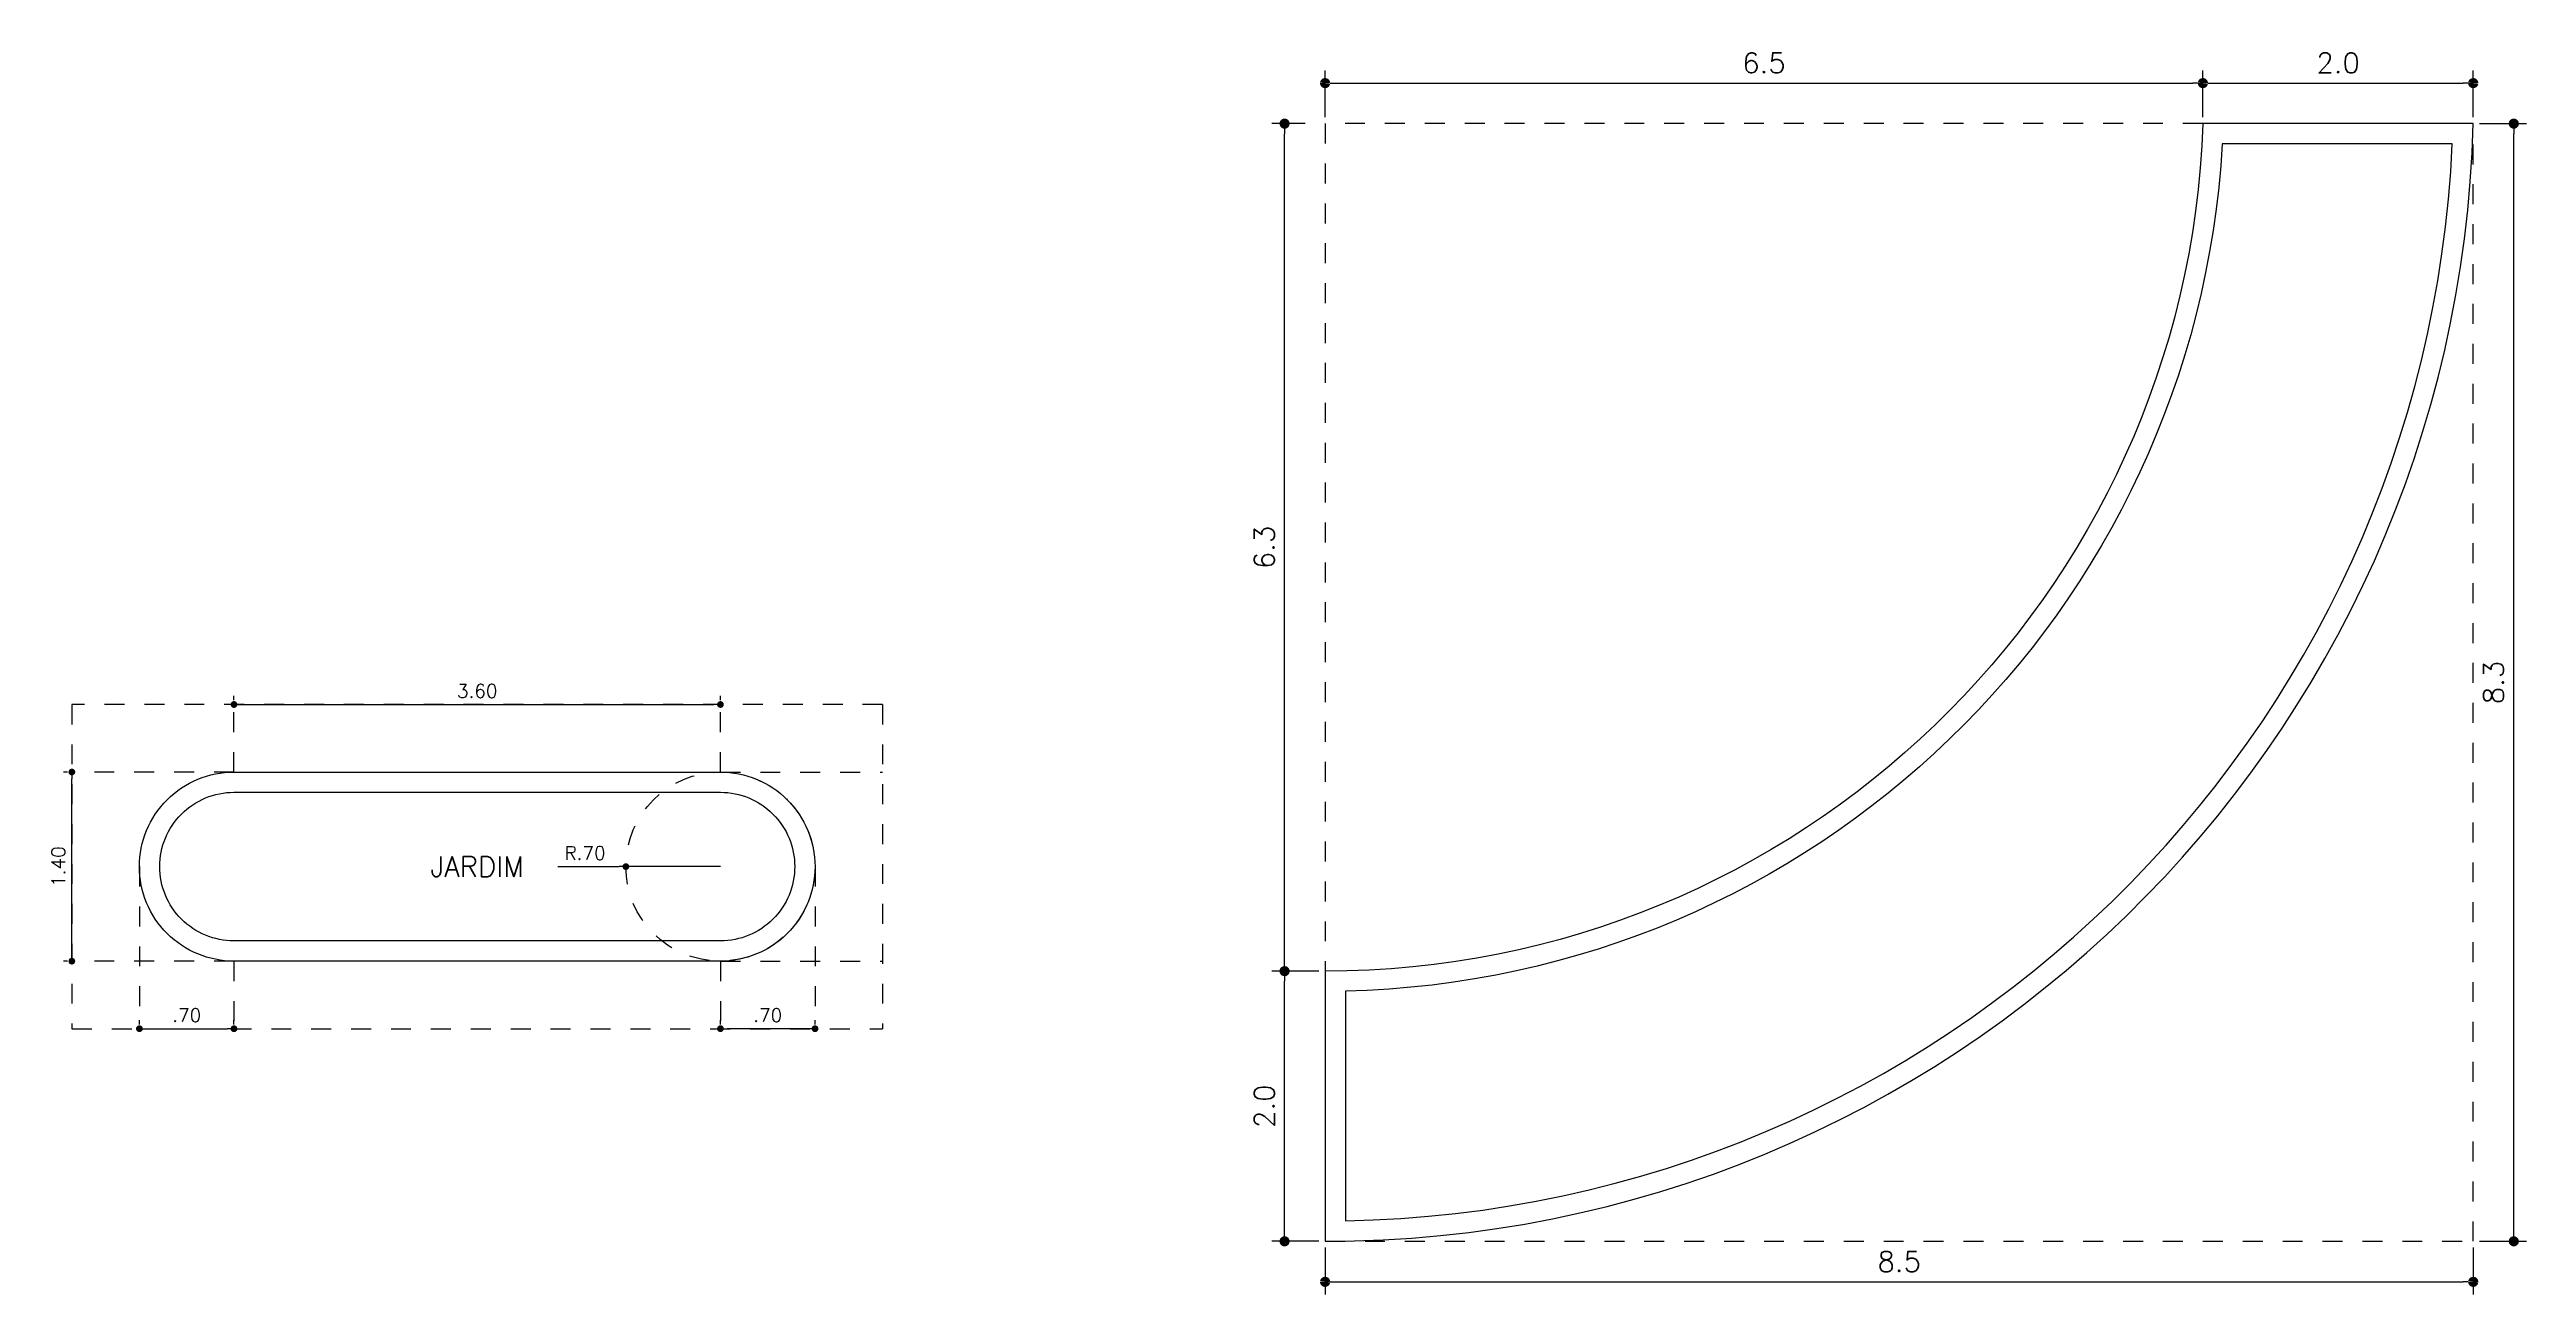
# Model space of a CAD drawing. Extents: x 387222 to 388513, y 9633222 to 9634061.
# Drawn here: x 387701.71 to 387720.04, y 9633426.03 to 9633435.24 of the extents above; entities that cross this region are included whole.
import ezdxf

# ---------------------------------------------------------------- set-up
doc = ezdxf.new("R2010")
doc.units = 0
doc.header["$LTSCALE"] = 0.049213
doc.header["$PDSIZE"] = -2.5
doc.linetypes.add('ACAD_PROJEÇÃO', pattern=[0.2, 0.1, -0.1])
doc.layers.get('Defpoints').update_dxf_attribs({"color": 8})
for name, color, linetype in [('AI-Cotas', 12, 'Continuous'), ('AI-Texto', 2, 'Continuous'), ('MEIO-FIO', 3, 'Continuous'), ('PROJEÇÃO', 8, 'ACAD_PROJEÇÃO')]:
    doc.layers.add(name, color=color, linetype=linetype)
doc.styles.add('RS50', font='romans.shx', dxfattribs={"height": 0.1})
doc.styles.add('RS75', font='romans.shx', dxfattribs={"height": 0.15})
doc.dimstyles.new('Cota 50', dxfattribs={"dimscale": 0.05, "dimtxt": 0.1, "dimasz": 1, "dimexe": 1.25, "dimexo": 0.625, "dimgap": 1, "dimtad": 1, "dimzin": 4, "dimdsep": 46, "dimtxsty": 'RS50', "dimblk": 'DOT', "dimcen": 0.1, "dimclrd": 12, "dimclre": 12, "dimclrt": 2, "dimadec": 0, "dimazin": 0, "dimtfac": 1, "dimtix": 1, "dimtmove": 0, "dimatfit": 3, "dimldrblk": 'DOT', "dimfxl": 1.25, "dimarcsym": 0})
doc.dimstyles.new('Cota 75', dxfattribs={"dimscale": 0.075, "dimtxt": 0.15, "dimasz": 1, "dimexe": 1.25, "dimexo": 0.625, "dimgap": 1, "dimtad": 1, "dimzin": 4, "dimdsep": 46, "dimtxsty": 'RS75', "dimblk": 'DOT', "dimcen": 0.1, "dimclrt": 2, "dimadec": 0, "dimazin": 0, "dimtfac": 1, "dimtix": 1, "dimtmove": 0, "dimatfit": 3, "dimldrblk": 'DOT', "dimfxl": 1, "dimarcsym": 0})

# ---------------------------------------------------------------- blocks, each defined once
blk = doc.blocks.new('_Dot')
at = {"color": 0, "linetype": 'ByBlock', "lineweight": -2}
blk.add_line((-0.5, 0), (-1, 0), dxfattribs=at)
at = {"color": 0, "linetype": 'ByBlock', "const_width": 0.5}
blk.add_lwpolyline([(-0.25, 0, 1), (0.25, 0, 1)], format="xyb", close=True, dxfattribs=at)
blk = doc.blocks.new('*D513')
at = {"layer": 'AI-Cotas', "color": 12, "lineweight": -2, "transparency": 16777216}
for p, q in [((387703.074, 9633430.426), (387703.074, 9633430.458)), ((387703.124, 9633430.395), (387706.624, 9633430.395)), ((387706.674, 9633430.426), (387706.674, 9633430.458))]:
    blk.add_line(p, q, dxfattribs=at)
at = {"layer": 'Defpoints', "color": 0, "transparency": 16777216}
for p in [(387703.074, 9633430.395), (387706.674, 9633430.395), (387706.674, 9633430.395)]:
    blk.add_point(p, dxfattribs=at)
at = {"layer": 'AI-Cotas', "color": 12, "lineweight": -2, "transparency": 16777216, "xscale": 0.05, "yscale": 0.05, "zscale": 0.05, "rotation": 180}
blk.add_blockref('_Dot', (387703.074, 9633430.395), dxfattribs=at)
at = {"layer": 'AI-Cotas', "color": 12, "lineweight": -2, "transparency": 16777216, "xscale": 0.05, "yscale": 0.05, "zscale": 0.05}
blk.add_blockref('_Dot', (387706.674, 9633430.395), dxfattribs=at)
at = {"layer": 'AI-Cotas', "color": 2, "transparency": 16777216, "insert": (387704.874, 9633430.495), "char_height": 0.1, "attachment_point": 5, "style": 'RS50'}
blk.add_mtext('3.60', dxfattribs=at)
blk = doc.blocks.new('*D514')
at = {"layer": 'AI-Cotas', "color": 12, "lineweight": -2, "transparency": 16777216}
for p, q in [((387701.843, 9633429.895), (387701.812, 9633429.895)), ((387701.874, 9633428.545), (387701.874, 9633429.845)), ((387701.843, 9633428.495), (387701.812, 9633428.495))]:
    blk.add_line(p, q, dxfattribs=at)
at = {"layer": 'Defpoints', "color": 0, "transparency": 16777216}
for p in [(387701.874, 9633429.895), (387701.874, 9633429.895), (387701.874, 9633428.495)]:
    blk.add_point(p, dxfattribs=at)
at = {"layer": 'AI-Cotas', "color": 12, "lineweight": -2, "transparency": 16777216, "xscale": 0.05, "yscale": 0.05, "zscale": 0.05}
for p, rotation in [((387701.874, 9633429.895), 90), ((387701.874, 9633428.495), 270)]:
    blk.add_blockref('_Dot', p, dxfattribs=dict(at, rotation=rotation))
at = {"layer": 'AI-Cotas', "color": 2, "transparency": 16777216, "insert": (387701.774, 9633429.195), "char_height": 0.1, "attachment_point": 5, "rotation": 90, "style": 'RS50'}
blk.add_mtext('1.40', dxfattribs=at)
blk = doc.blocks.new('*D515')
at = {"layer": 'AI-Cotas', "color": 12, "lineweight": -2, "transparency": 16777216}
for p, q in [((387702.374, 9633428.026), (387702.374, 9633428.058)), ((387702.424, 9633427.995), (387703.024, 9633427.995)), ((387703.074, 9633428.026), (387703.074, 9633428.058))]:
    blk.add_line(p, q, dxfattribs=at)
at = {"layer": 'Defpoints', "color": 0, "transparency": 16777216}
for p in [(387702.374, 9633427.995), (387703.074, 9633427.995), (387703.074, 9633427.995)]:
    blk.add_point(p, dxfattribs=at)
at = {"layer": 'AI-Cotas', "color": 12, "lineweight": -2, "transparency": 16777216, "xscale": 0.05, "yscale": 0.05, "zscale": 0.05, "rotation": 180}
blk.add_blockref('_Dot', (387702.374, 9633427.995), dxfattribs=at)
at = {"layer": 'AI-Cotas', "color": 12, "lineweight": -2, "transparency": 16777216, "xscale": 0.05, "yscale": 0.05, "zscale": 0.05}
blk.add_blockref('_Dot', (387703.074, 9633427.995), dxfattribs=at)
at = {"layer": 'AI-Cotas', "color": 2, "transparency": 16777216, "insert": (387702.724, 9633428.095), "char_height": 0.1, "attachment_point": 5, "style": 'RS50'}
blk.add_mtext('.70', dxfattribs=at)
blk = doc.blocks.new('*D516')
at = {"layer": 'AI-Cotas', "color": 12, "lineweight": -2, "transparency": 16777216}
for p, q in [((387706.674, 9633428.026), (387706.674, 9633428.058)), ((387707.324, 9633427.995), (387706.724, 9633427.995)), ((387707.374, 9633428.026), (387707.374, 9633428.058))]:
    blk.add_line(p, q, dxfattribs=at)
at = {"layer": 'Defpoints', "color": 0, "transparency": 16777216}
for p in [(387706.674, 9633427.995), (387706.674, 9633427.995), (387707.374, 9633427.995)]:
    blk.add_point(p, dxfattribs=at)
at = {"layer": 'AI-Cotas', "color": 12, "lineweight": -2, "transparency": 16777216, "xscale": 0.05, "yscale": 0.05, "zscale": 0.05, "rotation": 180}
blk.add_blockref('_Dot', (387706.674, 9633427.995), dxfattribs=at)
at = {"layer": 'AI-Cotas', "color": 12, "lineweight": -2, "transparency": 16777216, "xscale": 0.05, "yscale": 0.05, "zscale": 0.05}
blk.add_blockref('_Dot', (387707.374, 9633427.995), dxfattribs=at)
at = {"layer": 'AI-Cotas', "color": 2, "transparency": 16777216, "insert": (387707.024, 9633428.095), "char_height": 0.1, "attachment_point": 5, "style": 'RS50'}
blk.add_mtext('.70', dxfattribs=at)
blk = doc.blocks.new('*D517')
at = {"layer": 'AI-Cotas', "color": 0, "lineweight": -2, "transparency": 16777216}
for p, q in [((387711.149, 9633434.742), (387711.149, 9633435.089)), ((387711.224, 9633434.995), (387717.57, 9633434.995)), ((387717.645, 9633434.742), (387717.645, 9633435.089))]:
    blk.add_line(p, q, dxfattribs=at)
at = {"layer": 'Defpoints', "color": 0, "transparency": 16777216}
for p in [(387717.645, 9633434.995), (387711.149, 9633434.695), (387717.645, 9633434.695)]:
    blk.add_point(p, dxfattribs=at)
at = {"layer": 'AI-Cotas', "color": 0, "lineweight": -2, "transparency": 16777216, "xscale": 0.075, "yscale": 0.075, "zscale": 0.075, "rotation": 180}
blk.add_blockref('_Dot', (387711.149, 9633434.995), dxfattribs=at)
at = {"layer": 'AI-Cotas', "color": 0, "lineweight": -2, "transparency": 16777216, "xscale": 0.075, "yscale": 0.075, "zscale": 0.075}
blk.add_blockref('_Dot', (387717.645, 9633434.995), dxfattribs=at)
at = {"layer": 'AI-Cotas', "color": 2, "transparency": 16777216, "insert": (387714.397, 9633435.145), "char_height": 0.15, "attachment_point": 5, "style": 'RS75'}
blk.add_mtext('6.5', dxfattribs=at)
blk = doc.blocks.new('*D518')
at = {"layer": 'AI-Cotas', "color": 0, "lineweight": -2, "transparency": 16777216}
for p, q in [((387717.645, 9633434.742), (387717.645, 9633435.089)), ((387717.72, 9633434.995), (387719.571, 9633434.995)), ((387719.646, 9633434.742), (387719.646, 9633435.089))]:
    blk.add_line(p, q, dxfattribs=at)
at = {"layer": 'Defpoints', "color": 0, "transparency": 16777216}
for p in [(387719.646, 9633434.995), (387717.645, 9633434.695), (387719.646, 9633434.695)]:
    blk.add_point(p, dxfattribs=at)
at = {"layer": 'AI-Cotas', "color": 0, "lineweight": -2, "transparency": 16777216, "xscale": 0.075, "yscale": 0.075, "zscale": 0.075, "rotation": 180}
blk.add_blockref('_Dot', (387717.645, 9633434.995), dxfattribs=at)
at = {"layer": 'AI-Cotas', "color": 0, "lineweight": -2, "transparency": 16777216, "xscale": 0.075, "yscale": 0.075, "zscale": 0.075}
blk.add_blockref('_Dot', (387719.646, 9633434.995), dxfattribs=at)
at = {"layer": 'AI-Cotas', "color": 2, "transparency": 16777216, "insert": (387718.646, 9633435.145), "char_height": 0.15, "attachment_point": 5, "style": 'RS75'}
blk.add_mtext('2.0', dxfattribs=at)
blk = doc.blocks.new('*D519')
at = {"layer": 'AI-Cotas', "color": 0, "lineweight": -2, "transparency": 16777216}
for p, q in [((387719.693, 9633434.695), (387720.04, 9633434.695)), ((387719.946, 9633426.496), (387719.946, 9633434.62)), ((387719.693, 9633426.421), (387720.04, 9633426.421))]:
    blk.add_line(p, q, dxfattribs=at)
at = {"layer": 'Defpoints', "color": 0, "transparency": 16777216}
for p in [(387719.646, 9633434.695), (387719.946, 9633434.695), (387719.646, 9633426.421)]:
    blk.add_point(p, dxfattribs=at)
at = {"layer": 'AI-Cotas', "color": 0, "lineweight": -2, "transparency": 16777216, "xscale": 0.075, "yscale": 0.075, "zscale": 0.075}
for p, rotation in [((387719.946, 9633434.695), 90), ((387719.946, 9633426.421), 270)]:
    blk.add_blockref('_Dot', p, dxfattribs=dict(at, rotation=rotation))
at = {"layer": 'AI-Cotas', "color": 2, "transparency": 16777216, "insert": (387719.796, 9633430.558), "char_height": 0.15, "attachment_point": 5, "rotation": 90, "style": 'RS75'}
blk.add_mtext('8.3', dxfattribs=at)
blk = doc.blocks.new('*D520')
at = {"layer": 'AI-Cotas', "color": 0, "lineweight": -2, "transparency": 16777216}
for p, q in [((387711.149, 9633426.374), (387711.149, 9633426.027)), ((387719.646, 9633426.374), (387719.646, 9633426.027)), ((387711.224, 9633426.121), (387719.571, 9633426.121))]:
    blk.add_line(p, q, dxfattribs=at)
at = {"layer": 'Defpoints', "color": 0, "transparency": 16777216}
for p in [(387711.149, 9633426.421), (387719.646, 9633426.421), (387719.646, 9633426.121)]:
    blk.add_point(p, dxfattribs=at)
at = {"layer": 'AI-Cotas', "color": 0, "lineweight": -2, "transparency": 16777216, "xscale": 0.075, "yscale": 0.075, "zscale": 0.075, "rotation": 180}
blk.add_blockref('_Dot', (387711.149, 9633426.121), dxfattribs=at)
at = {"layer": 'AI-Cotas', "color": 0, "lineweight": -2, "transparency": 16777216, "xscale": 0.075, "yscale": 0.075, "zscale": 0.075}
blk.add_blockref('_Dot', (387719.646, 9633426.121), dxfattribs=at)
at = {"layer": 'AI-Cotas', "color": 2, "transparency": 16777216, "insert": (387715.398, 9633426.271), "char_height": 0.15, "attachment_point": 5, "style": 'RS75'}
blk.add_mtext('8.5', dxfattribs=at)
blk = doc.blocks.new('*D521')
at = {"layer": 'AI-Cotas', "color": 0, "lineweight": -2, "transparency": 16777216}
for p, q in [((387711.102, 9633428.421), (387710.755, 9633428.421)), ((387710.849, 9633426.496), (387710.849, 9633428.346)), ((387711.102, 9633426.421), (387710.755, 9633426.421))]:
    blk.add_line(p, q, dxfattribs=at)
at = {"layer": 'Defpoints', "color": 0, "transparency": 16777216}
for p in [(387710.849, 9633428.421), (387711.149, 9633428.421), (387711.149, 9633426.421)]:
    blk.add_point(p, dxfattribs=at)
at = {"layer": 'AI-Cotas', "color": 0, "lineweight": -2, "transparency": 16777216, "xscale": 0.075, "yscale": 0.075, "zscale": 0.075}
for p, rotation in [((387710.849, 9633428.421), 90), ((387710.849, 9633426.421), 270)]:
    blk.add_blockref('_Dot', p, dxfattribs=dict(at, rotation=rotation))
at = {"layer": 'AI-Cotas', "color": 2, "transparency": 16777216, "insert": (387710.699, 9633427.421), "char_height": 0.15, "attachment_point": 5, "rotation": 90, "style": 'RS75'}
blk.add_mtext('2.0', dxfattribs=at)
blk = doc.blocks.new('*D522')
at = {"layer": 'AI-Cotas', "color": 0, "lineweight": -2, "transparency": 16777216}
for p, q in [((387711.002, 9633434.695), (387710.755, 9633434.695)), ((387710.849, 9633428.496), (387710.849, 9633434.62)), ((387711.102, 9633428.421), (387710.755, 9633428.421))]:
    blk.add_line(p, q, dxfattribs=at)
at = {"layer": 'Defpoints', "color": 0, "transparency": 16777216}
for p in [(387710.849, 9633434.695), (387711.049, 9633434.695), (387711.149, 9633428.421)]:
    blk.add_point(p, dxfattribs=at)
at = {"layer": 'AI-Cotas', "color": 0, "lineweight": -2, "transparency": 16777216, "xscale": 0.075, "yscale": 0.075, "zscale": 0.075}
for p, rotation in [((387710.849, 9633434.695), 90), ((387710.849, 9633428.421), 270)]:
    blk.add_blockref('_Dot', p, dxfattribs=dict(at, rotation=rotation))
at = {"layer": 'AI-Cotas', "color": 2, "transparency": 16777216, "insert": (387710.699, 9633431.558), "char_height": 0.15, "attachment_point": 5, "rotation": 90, "style": 'RS75'}
blk.add_mtext('6.3', dxfattribs=at)
blk = doc.blocks.new('*D668')
at = {"layer": 'AI-Cotas', "color": 12, "lineweight": -2, "transparency": 16777216}
for p, q in [((387705.47, 9633429.195), (387705.924, 9633429.195)), ((387706.674, 9633429.195), (387705.974, 9633429.195))]:
    blk.add_line(p, q, dxfattribs=at)
at = {"layer": 'Defpoints', "color": 0, "transparency": 16777216}
for p in [(387705.974, 9633429.195), (387706.674, 9633429.195)]:
    blk.add_point(p, dxfattribs=at)
at = {"layer": 'AI-Cotas', "color": 12, "lineweight": -2, "transparency": 16777216, "xscale": 0.05, "yscale": 0.05, "zscale": 0.05}
blk.add_blockref('_Dot', (387705.974, 9633429.195), dxfattribs=at)
at = {"layer": 'AI-Cotas', "color": 2, "transparency": 16777216, "insert": (387705.672, 9633429.295), "char_height": 0.1, "attachment_point": 5, "style": 'RS50'}
blk.add_mtext('R.70', dxfattribs=at)

msp = doc.modelspace()

# ---------------------------------------------------------------- linework, layer by layer
at = {"layer": 'MEIO-FIO'}
for points in [[(387719.646, 9633434.695), (387717.645, 9633434.695, -0.404069), (387711.149, 9633428.421), (387711.149, 9633426.421, 0.40645)], [(387719.491, 9633434.545), (387717.788, 9633434.545, -0.391227), (387711.299, 9633428.273), (387711.299, 9633426.573, 0.39588)], [(387707.224, 9633429.195, -0.414214), (387706.674, 9633428.645), (387703.074, 9633428.645, -0.414214), (387702.524, 9633429.195, -0.414214), (387703.074, 9633429.745), (387706.674, 9633429.745, -0.414214)]]:
    msp.add_lwpolyline(points, format="xyb", close=True, dxfattribs=at)
msp.add_lwpolyline([(387707.374, 9633429.195, -0.414214), (387706.674, 9633428.495), (387703.074, 9633428.495, -0.414214), (387702.374, 9633429.195), (387702.374, 9633429.195, -0.414214), (387703.074, 9633429.895), (387706.674, 9633429.895, -0.414214), (387707.374, 9633429.195), (387707.374, 9633429.195)], format="xyb", dxfattribs=at)
at = {"layer": 'PROJEÇÃO', "ltscale": 30}
for points in [[(387717.645, 9633434.695), (387711.149, 9633434.695), (387711.149, 9633428.421)], [(387711.149, 9633426.421), (387719.646, 9633426.421), (387719.646, 9633434.695)], [(387707.874, 9633430.395), (387701.874, 9633430.395), (387701.874, 9633427.995), (387707.874, 9633427.995)], [(387703.074, 9633429.895), (387703.074, 9633430.395)], [(387706.674, 9633429.895), (387706.674, 9633430.395)], [(387707.874, 9633430.395), (387707.874, 9633427.995)], [(387703.074, 9633429.895), (387701.874, 9633429.895)], [(387706.674, 9633429.895), (387707.874, 9633429.895)], [(387702.374, 9633429.195), (387702.374, 9633427.995)], [(387707.374, 9633429.195), (387707.374, 9633427.995)], [(387703.074, 9633428.495), (387701.874, 9633428.495)], [(387703.074, 9633428.495), (387703.074, 9633427.995)], [(387706.674, 9633428.495), (387706.674, 9633427.995)], [(387706.674, 9633428.495), (387707.874, 9633428.495)]]:
    msp.add_lwpolyline(points, dxfattribs=at)
msp.add_circle((387706.674, 9633429.195), 0.7, dxfattribs=at)

# ---------------------------------------------------------------- texts
at = {"layer": 'AI-Texto', "insert": (387704.874, 9633429.195), "char_height": 0.15, "width": 2.12309, "attachment_point": 5, "style": 'RS75'}
msp.add_mtext('JARDIM', dxfattribs=at)

# ---------------------------------------------------------------- dimensions: what is measured, and where the dimension line sits
at = {"layer": 'AI-Cotas'}
for base, p1, p2, picture, middle in [((387717.645, 9633434.995), (387711.149, 9633434.695), (387717.645, 9633434.695), '*D517', (387714.397, 9633435.145)), ((387719.646, 9633434.995), (387717.645, 9633434.695), (387719.646, 9633434.695), '*D518', (387718.646, 9633435.145)), ((387719.646, 9633426.121), (387711.149, 9633426.421), (387719.646, 9633426.421), '*D520', (387715.398, 9633426.271))]:
    dim = msp.add_linear_dim(base=base, p1=p1, p2=p2, dimstyle='Cota 75', override={"dimdec": 1}, dxfattribs=at)
    dim.commit()
    dim.dimension.update_dxf_attribs({"geometry": picture, "text_midpoint": middle})
for base, p1, p2, picture, middle in [((387710.849, 9633434.695), (387711.149, 9633428.421), (387711.049, 9633434.695), '*D522', (387710.699, 9633431.558)), ((387719.946, 9633434.695), (387719.646, 9633426.421), (387719.646, 9633434.695), '*D519', (387719.796, 9633430.558)), ((387710.849, 9633428.421), (387711.149, 9633426.421), (387711.149, 9633428.421), '*D521', (387710.699, 9633427.421))]:
    dim = msp.add_linear_dim(base=base, p1=p1, p2=p2, angle=90, dimstyle='Cota 75', override={"dimdec": 1}, dxfattribs=at)
    dim.commit()
    dim.dimension.update_dxf_attribs({"geometry": picture, "text_midpoint": middle})
for base, p1, p2, picture, middle in [((387706.674, 9633430.395), (387703.074, 9633430.395), (387706.674, 9633430.395), '*D513', (387704.874, 9633430.495)), ((387703.074, 9633427.995), (387702.374, 9633427.995), (387703.074, 9633427.995), '*D515', (387702.724, 9633428.095))]:
    dim = msp.add_linear_dim(base=base, p1=p1, p2=p2, dimstyle='Cota 50', dxfattribs=at)
    dim.commit()
    dim.dimension.update_dxf_attribs({"geometry": picture, "text_midpoint": middle})
for base, p1, p2, angle, picture, middle in [((387701.874, 9633429.895), (387701.874, 9633428.495), (387701.874, 9633429.895), 90, '*D514', (387701.774, 9633429.195)), ((387706.674, 9633427.995), (387707.374, 9633427.995), (387706.674, 9633427.995), 180, '*D516', (387707.024, 9633428.095))]:
    dim = msp.add_linear_dim(base=base, p1=p1, p2=p2, angle=angle, dimstyle='Cota 50', dxfattribs=at)
    dim.commit()
    dim.dimension.update_dxf_attribs({"geometry": picture, "text_midpoint": middle})
dim = msp.add_radius_dim(center=(387706.674, 9633429.195), mpoint=(387705.974, 9633429.195), dimstyle='Cota 50', dxfattribs=at)
dim.commit()
dim.dimension.update_dxf_attribs({"geometry": '*D668', "text_midpoint": (387705.672, 9633429.295)})

doc.saveas('drawing.dxf')
